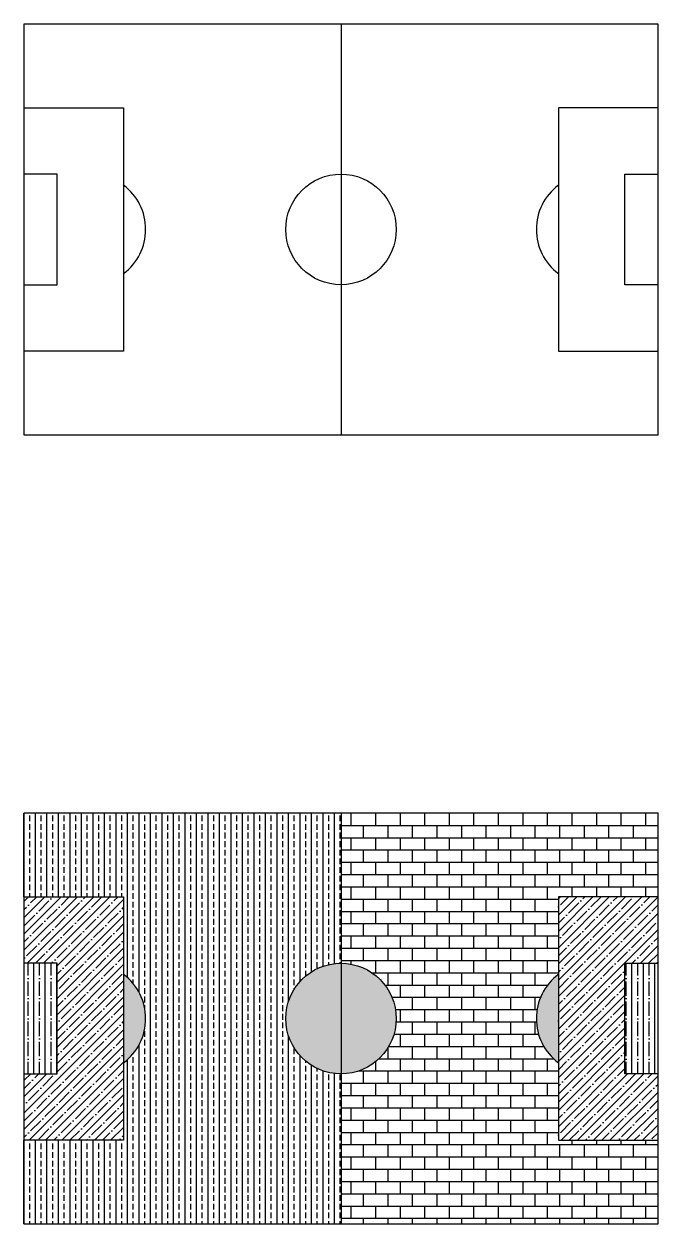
# Model space of a CAD drawing. Header units: centimetres. Extents: x 1068 to 67652, y 686 to 20845.
# Drawn here: x 1742 to 12242, y 985 to 20845 of the extents above; entities that cross this region are included whole.
import ezdxf

# ---------------------------------------------------------------- set-up
doc = ezdxf.new("R2010")
doc.units = ezdxf.units.CM
doc.layers.add('linea', color=4, linetype='Continuous', lineweight=25)

msp = doc.modelspace()

# ---------------------------------------------------------------- hatches: boundary and pattern name
at = {"layer": 'linea'}
h = msp.add_hatch(dxfattribs=at)
h.set_pattern_fill('ANSI33', color=2, scale=30, angle=45)
h.set_pattern_definition([(90, (1742.34, 984.61), (-190.5, 0), []), (90, (1837.6, 1079.86), (-190.5, 0), [95.25, -47.625])])
h.paths.add_polyline_path([(6992.345, 5299.611), (6992.345, 7784.611), (1742.345, 7784.611), (1742.345, 6399.611), (3392.345, 6399.611), (3392.345, 5115.86, -0.499146028), (3392.345, 3653.362), (3392.345, 2369.611), (1742.345, 2369.611), (1742.345, 984.611), (6992.345, 984.611), (6992.345, 3469.611, -0.414213562), (6077.345, 4384.611, -0.414213562)])
at = {"layer": 'linea', "true_color": 0xf8991e}
h = msp.add_hatch(dxfattribs=at)
h.set_pattern_fill('AR-B816', color=30)
h.set_pattern_definition([(0, (12242.34, 7784.61), (0, 203.2), []), (90, (12242.34, 7784.61), (-203.2, 203.2), [203.2, -203.2])])
h.paths.add_polyline_path([(12242.345, 7784.611), (6992.345, 7784.611), (6992.345, 5299.611, -0.414213562), (7907.345, 4384.611, -0.414213562), (6992.345, 3469.611), (6992.345, 984.611), (12242.345, 984.611), (12242.345, 2369.611), (10592.345, 2369.611), (10592.345, 3653.362, -0.499146028), (10592.345, 5115.86), (10592.345, 6399.611), (12242.345, 6399.611)])
at = {"layer": 'linea'}
h = msp.add_hatch(dxfattribs=at)
h.set_pattern_fill('ANSI35', color=5, scale=30)
h.paths.add_polyline_path([(3392.345, 6399.611), (1742.345, 6399.611), (1742.345, 5299.611), (2292.345, 5299.611), (2292.345, 3469.611), (1742.345, 3469.611), (1742.345, 2369.611), (3392.345, 2369.611)])
h = msp.add_hatch(dxfattribs=at)
h.set_pattern_fill('ANSI35', color=5, scale=30)
h.set_pattern_definition([(45, (12242.34, 6399.61), (-134.704, 134.704), []), (45, (12377.05, 6399.61), (-134.704, 134.704), [238.125, -47.625, 0, -47.625])])
h.paths.add_polyline_path([(10592.345, 6399.611), (12242.345, 6399.611), (12242.345, 5299.611), (11692.345, 5299.611), (11692.345, 3469.611), (12242.345, 3469.611), (12242.345, 2369.611), (10592.345, 2369.611)])
at = {"layer": 'linea', "true_color": 0x136734}
h = msp.add_hatch(dxfattribs=at)
h.set_pattern_fill('ANSI35', color=116, scale=30, angle=45)
h.paths.add_polyline_path([(2292.345, 5299.611), (1742.345, 5299.611), (1742.345, 3469.611), (2292.345, 3469.611)])
h.paths.add_polyline_path([(12242.345, 5299.611), (11692.345, 5299.611), (11692.345, 3469.611), (12242.345, 3469.611)])
at = {"layer": 'linea', "true_color": 0xa953a0}
h = msp.add_hatch(color=215, dxfattribs=at)
h.dxf.hatch_style = 1
h.paths.add_polyline_path([(6992.345, 5299.611, 0.414213562), (6077.345, 4384.611, 0.414213562), (6992.345, 3469.611)])
h.paths.add_polyline_path([(6992.345, 5299.611), (6992.345, 3469.611, 0.414213562), (7907.345, 4384.611, 0.414213562)])
at = {"layer": 'linea', "true_color": 0x939598}
h = msp.add_hatch(dxfattribs=at)
h.set_pattern_fill('ACAD_ISO04W100', color=252, scale=5)
h.paths.add_polyline_path([(3392.345, 5115.86), (3392.345, 3653.362, 0.499146028)])
h.paths.add_polyline_path([(10592.345, 5115.86, 0.499146028), (10592.345, 3653.362)])

# ---------------------------------------------------------------- linework, layer by layer
at = {"layer": 'linea'}
for p, q in [((6992.345, 20844.747), (6992.345, 14044.747)), ((6992.345, 7784.611), (6992.345, 984.611))]:
    msp.add_line(p, q, dxfattribs=at)
for points in [[(1742.345, 14044.747), (12242.345, 14044.747), (12242.345, 20844.747), (1742.345, 20844.747), (1742.345, 14044.747)], [(1742.345, 19459.747), (3392.345, 19459.747), (3392.345, 15429.747), (1742.345, 15429.747)], [(12242.345, 19459.747), (10592.345, 19459.747), (10592.345, 15429.747), (12242.345, 15429.747)], [(1742.345, 16529.747), (2292.345, 16529.747), (2292.345, 18359.747), (1742.345, 18359.747)], [(12242.345, 16529.747), (11692.345, 16529.747), (11692.345, 18359.747), (12242.345, 18359.747)], [(1742.345, 984.611), (12242.345, 984.611), (12242.345, 7784.611), (1742.345, 7784.611), (1742.345, 984.611)], [(1742.345, 6399.611), (3392.345, 6399.611), (3392.345, 2369.611), (1742.345, 2369.611)], [(12242.345, 6399.611), (10592.345, 6399.611), (10592.345, 2369.611), (12242.345, 2369.611)], [(1742.345, 3469.611), (2292.345, 3469.611), (2292.345, 5299.611), (1742.345, 5299.611)], [(12242.345, 3469.611), (11692.345, 3469.611), (11692.345, 5299.611), (12242.345, 5299.611)]]:
    msp.add_lwpolyline(points, dxfattribs=at)
for centre in [(6992.345, 17444.747), (6992.345, 4384.611)]:
    msp.add_circle(centre, 915, dxfattribs=at)
for centre, start, end in [((2842.345, 17444.747), 306.9482107, 53.0517893), ((11142.345, 17444.747), 126.9482107, 233.0517893), ((2842.345, 4384.611), 306.9482107, 53.0517893), ((11142.345, 4384.611), 126.9482107, 233.0517893)]:
    msp.add_arc(centre, 915, start, end, dxfattribs=at)

doc.saveas('drawing.dxf')
